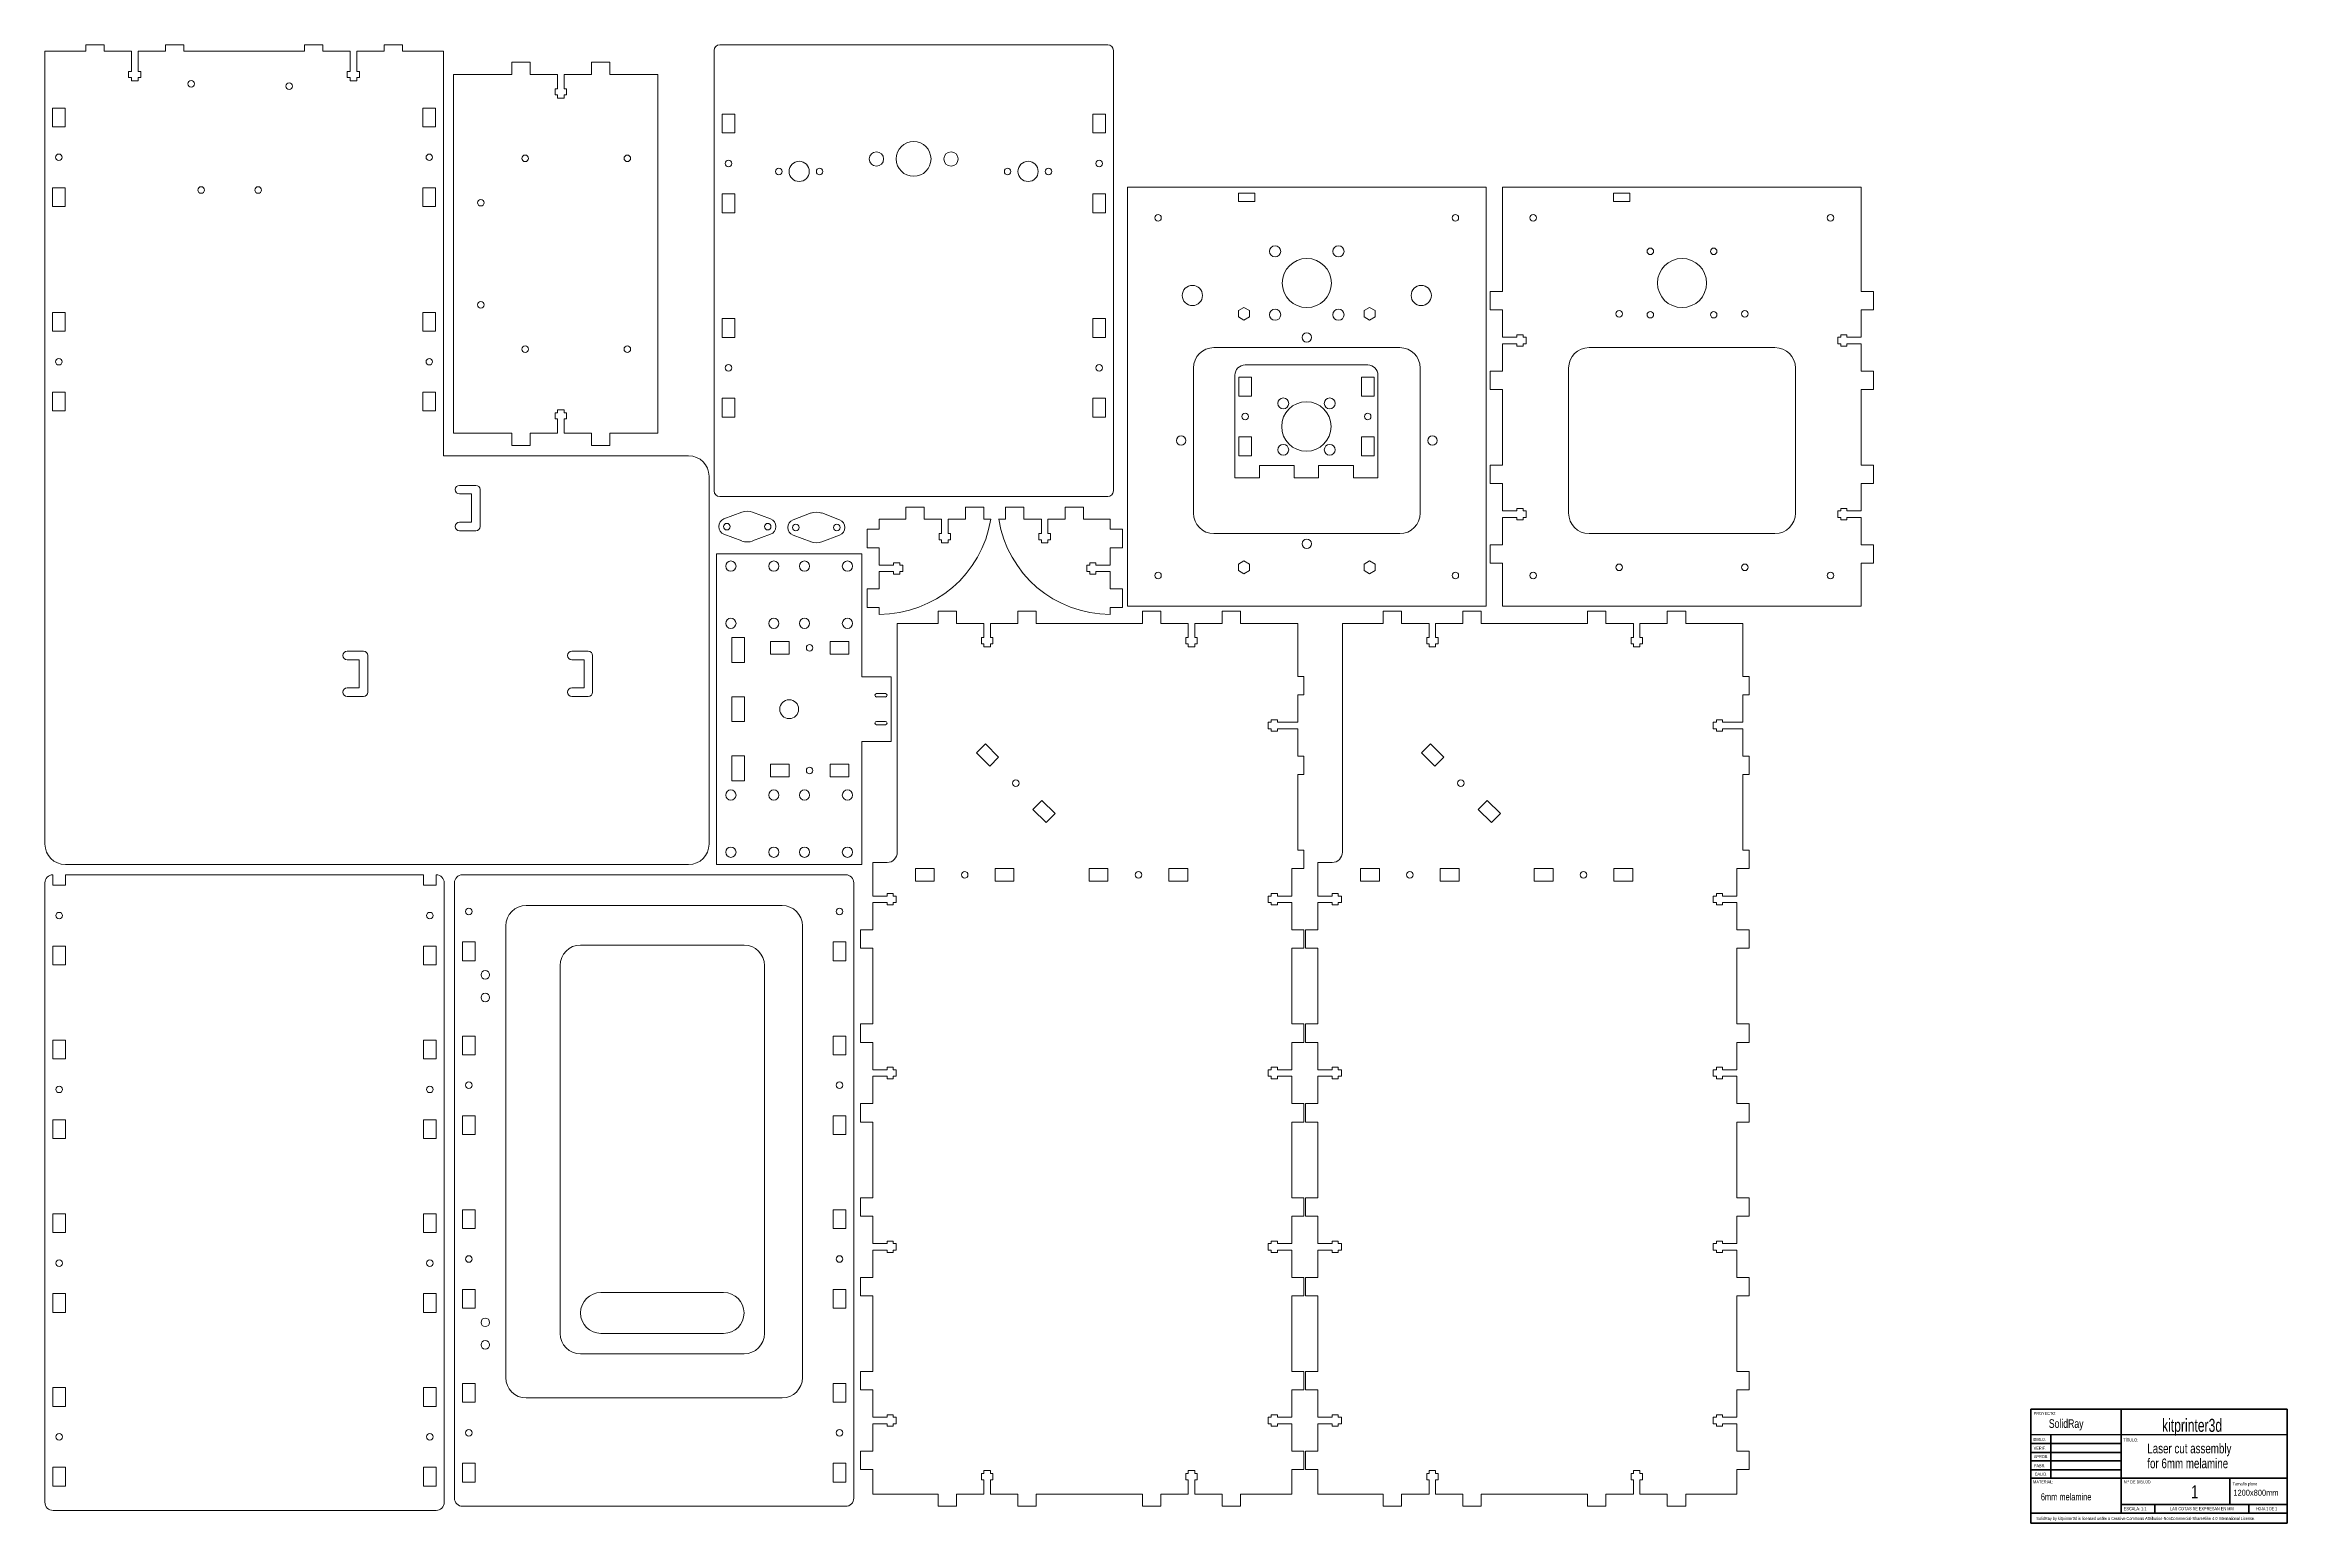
# Model space of a CAD drawing. Header units: millimetres. Extents: x 58 to 1156, y 36 to 760.
import ezdxf

# ---------------------------------------------------------------- set-up
doc = ezdxf.new("R2010")
doc.units = ezdxf.units.MM
doc.styles.add('SLDTEXTSTYLE0', font='TXT', dxfattribs={"width": 0.75})
doc.styles.add('SLDTEXTSTYLE1', font='TXT', dxfattribs={"width": 0.681818})
doc.styles.add('SLDTEXTSTYLE2', font='TXT', dxfattribs={"width": 0.7})

# ---------------------------------------------------------------- blocks, each defined once
blk = doc.blocks.new('SW_NOTE_0')
at = {"color": 0, "linetype": 'Continuous', "lineweight": 0, "char_height": 4.763, "attachment_point": 1, "style": 'SLDTEXTSTYLE0'}
for s, insert in [('Laser cut assembly', (0, 6.1)), ('for 6mm melamine', (0, -1.2))]:
    blk.add_mtext(s, dxfattribs=dict(at, insert=insert))

msp = doc.modelspace()

# ---------------------------------------------------------------- linework, layer by layer
at = {"color": 7, "linetype": 'Continuous', "lineweight": 15}
for p, q in [((78.4, 759.7), (78.4, 756.7)), ((87.4, 759.7), (78.4, 759.7)), ((87.4, 759.7), (87.4, 756.7)), ((117.4, 759.7), (117.4, 756.7)), ((126.4, 759.7), (117.4, 759.7)), ((126.4, 759.7), (126.4, 756.7)), ((185.4, 759.7), (185.4, 756.7)), ((194.4, 759.7), (185.4, 759.7)), ((194.4, 759.7), (194.4, 756.7)), ((224.4, 759.7), (224.4, 756.7)), ((233.4, 759.7), (224.4, 759.7)), ((233.4, 759.7), (233.4, 756.7)), ((578.5, 759.7), (388.6, 759.7)), ((58.4, 756.7), (58.4, 368.7)), ((58.4, 756.7), (78.4, 756.7)), ((87.4, 756.7), (100.8, 756.7)), ((100.8, 746.7), (99.3, 746.7)), ((99.3, 746.7), (99.3, 743.7)), ((100.8, 756.7), (100.8, 746.7)), ((104, 756.7), (117.4, 756.7)), ((104, 756.7), (104, 746.7)), ((104, 746.7), (105.4, 746.7)), ((105.4, 746.7), (105.4, 743.7)), ((126.4, 756.7), (185.4, 756.7)), ((194.4, 756.7), (207.8, 756.7)), ((207.8, 746.7), (206.3, 746.7)), ((206.3, 746.7), (206.3, 743.7)), ((207.8, 756.7), (207.8, 746.7)), ((211, 756.7), (211, 746.7)), ((211, 756.7), (224.4, 756.7)), ((211, 746.7), (212.4, 746.7)), ((212.4, 746.7), (212.4, 743.7)), ((233.4, 756.7), (253.4, 756.7)), ((253.4, 558.7), (253.4, 756.7)), ((286.9, 751.2), (286.9, 745.2)), ((295.9, 751.2), (286.9, 751.2)), ((295.9, 751.2), (295.9, 745.2)), ((325.9, 751.2), (325.9, 745.2)), ((334.9, 751.2), (325.9, 751.2)), ((334.9, 751.2), (334.9, 745.2)), ((385.9, 757), (385.9, 541.5)), ((581.3, 541.5), (581.3, 757)), ((99.3, 743.7), (100.8, 743.7)), ((100.8, 743.7), (100.8, 742.2)), ((100.8, 742.2), (104, 742.2)), ((104, 743.7), (104, 742.2)), ((105.4, 743.7), (104, 743.7)), ((206.3, 743.7), (207.8, 743.7)), ((207.8, 743.7), (207.8, 742.2)), ((207.8, 742.2), (211, 742.2)), ((211, 743.7), (211, 742.2)), ((212.4, 743.7), (211, 743.7)), ((258.4, 569.7), (258.4, 745.2)), ((286.9, 745.2), (258.4, 745.2)), ((309.3, 745.2), (295.9, 745.2)), ((309.3, 738.2), (308.1, 738.2)), ((308.1, 738.2), (308.1, 735.2)), ((308.1, 735.2), (309.3, 735.2)), ((309.3, 745.2), (309.3, 738.2)), ((309.3, 735.2), (309.3, 733.7)), ((312.5, 745.2), (312.5, 738.2)), ((325.9, 745.2), (312.5, 745.2)), ((312.5, 738.2), (313.6, 738.2)), ((312.5, 735.2), (312.5, 733.7)), ((313.6, 735.2), (312.5, 735.2)), ((313.6, 738.2), (313.6, 735.2)), ((358.4, 745.2), (334.9, 745.2)), ((358.4, 745.2), (358.4, 569.7)), ((68.3, 728.8), (62.1, 728.8)), ((62.1, 728.8), (62.1, 719.6)), ((68.3, 719.6), (68.3, 728.8)), ((243.4, 728.8), (249.6, 728.8)), ((243.4, 719.6), (243.4, 728.8)), ((249.6, 728.8), (249.6, 719.6)), ((309.3, 733.7), (312.5, 733.7)), ((396, 725.8), (389.8, 725.8)), ((389.8, 725.8), (389.8, 716.6)), ((396, 716.6), (396, 725.8)), ((571.2, 725.8), (571.2, 716.6)), ((577.4, 725.8), (571.2, 725.8)), ((577.4, 716.6), (577.4, 725.8)), ((62.1, 719.6), (68.3, 719.6)), ((249.6, 719.6), (243.4, 719.6)), ((389.8, 716.6), (396, 716.6)), ((571.2, 716.6), (577.4, 716.6)), ((68.3, 689.8), (62.1, 689.8)), ((62.1, 689.8), (62.1, 680.6)), ((62.1, 680.6), (68.3, 680.6)), ((68.3, 680.6), (68.3, 689.8)), ((243.4, 689.8), (249.6, 689.8)), ((243.4, 680.6), (243.4, 689.8)), ((249.6, 680.6), (243.4, 680.6)), ((249.6, 689.8), (249.6, 680.6)), ((396, 686.8), (389.8, 686.8)), ((389.8, 686.8), (389.8, 677.6)), ((396, 677.6), (396, 686.8)), ((577.4, 686.8), (571.2, 686.8)), ((571.2, 686.8), (571.2, 677.6)), ((577.4, 677.6), (577.4, 686.8)), ((588.1, 690.1), (588.1, 485.1)), ((763.6, 690.1), (588.1, 690.1)), ((642.4, 687.1), (642.4, 683.1)), ((650.4, 687.1), (642.4, 687.1)), ((642.4, 683.1), (650.4, 683.1)), ((650.4, 683.1), (650.4, 687.1)), ((763.6, 485.1), (763.6, 690.1)), ((771.7, 690.1), (771.7, 639.1)), ((947.2, 690.1), (771.7, 690.1)), ((826, 687.1), (826, 683.1)), ((834, 687.1), (826, 687.1)), ((826, 683.1), (834, 683.1)), ((834, 683.1), (834, 687.1)), ((947.2, 639.1), (947.2, 690.1)), ((389.8, 677.6), (396, 677.6)), ((571.2, 677.6), (577.4, 677.6)), ((765.7, 639.1), (765.7, 630.1)), ((765.7, 639.1), (771.7, 639.1)), ((953.2, 639.1), (947.2, 639.1)), ((953.2, 639.1), (953.2, 630.1)), ((68.3, 628.8), (62.1, 628.8)), ((62.1, 628.8), (62.1, 619.6)), ((68.3, 619.6), (68.3, 628.8)), ((243.4, 619.6), (243.4, 628.8)), ((243.4, 628.8), (249.6, 628.8)), ((249.6, 628.8), (249.6, 619.6)), ((396, 625.8), (389.8, 625.8)), ((389.8, 625.8), (389.8, 616.6)), ((396, 616.6), (396, 625.8)), ((571.2, 625.8), (571.2, 616.6)), ((577.4, 625.8), (571.2, 625.8)), ((577.4, 616.6), (577.4, 625.8)), ((645.1, 631.3), (642.4, 629.7)), ((642.4, 629.7), (642.4, 626.6)), ((642.4, 626.6), (645.1, 625)), ((647.9, 629.7), (645.1, 631.3)), ((645.1, 625), (647.9, 626.6)), ((647.9, 626.6), (647.9, 629.7)), ((706.6, 631.3), (703.9, 629.7)), ((703.9, 629.7), (703.9, 626.6)), ((703.9, 626.6), (706.6, 625)), ((709.4, 629.7), (706.6, 631.3)), ((706.6, 625), (709.4, 626.6)), ((709.4, 626.6), (709.4, 629.7)), ((765.7, 630.1), (771.7, 630.1)), ((771.7, 630.1), (771.7, 616.7)), ((953.2, 630.1), (947.2, 630.1)), ((947.2, 616.7), (947.2, 630.1)), ((62.1, 619.6), (68.3, 619.6)), ((249.6, 619.6), (243.4, 619.6)), ((389.8, 616.6), (396, 616.6)), ((571.2, 616.6), (577.4, 616.6)), ((771.7, 616.7), (778.7, 616.7)), ((778.7, 617.9), (781.7, 617.9)), ((778.7, 616.7), (778.7, 617.9)), ((781.7, 617.9), (781.7, 616.7)), ((781.7, 616.7), (783.2, 616.7)), ((783.2, 613.5), (783.2, 616.7)), ((937.2, 616.7), (935.7, 616.7)), ((935.7, 613.5), (935.7, 616.7)), ((940.2, 617.9), (937.2, 617.9)), ((937.2, 617.9), (937.2, 616.7)), ((940.2, 616.7), (940.2, 617.9)), ((947.2, 616.7), (940.2, 616.7)), ((721.4, 611.6), (630.4, 611.6)), ((771.7, 613.5), (771.7, 600.1)), ((771.7, 613.5), (778.7, 613.5)), ((778.7, 613.5), (778.7, 612.3)), ((778.7, 612.3), (781.7, 612.3)), ((781.7, 612.3), (781.7, 613.5)), ((781.7, 613.5), (783.2, 613.5)), ((905, 611.6), (814, 611.6)), ((937.2, 613.5), (935.7, 613.5)), ((937.2, 612.3), (937.2, 613.5)), ((940.2, 612.3), (937.2, 612.3)), ((940.2, 613.5), (940.2, 612.3)), ((947.2, 613.5), (940.2, 613.5)), ((947.2, 600.1), (947.2, 613.5)), ((620.4, 601.6), (620.4, 530.6)), ((640.7, 598.1), (640.7, 547.9)), ((642.6, 597.1), (642.6, 587.9)), ((648.8, 597.1), (642.6, 597.1)), ((705.7, 603.1), (645.7, 603.1)), ((648.8, 587.9), (648.8, 597.1)), ((708.8, 597.1), (702.6, 597.1)), ((702.6, 597.1), (702.6, 587.9)), ((708.8, 587.9), (708.8, 597.1)), ((710.7, 598.1), (710.7, 547.9)), ((731.4, 530.6), (731.4, 601.6)), ((765.7, 600.1), (765.7, 591.1)), ((765.7, 600.1), (771.7, 600.1)), ((804, 601.6), (804, 530.6)), ((915, 530.6), (915, 601.6)), ((953.2, 600.1), (947.2, 600.1)), ((953.2, 600.1), (953.2, 591.1)), ((68.3, 589.8), (62.1, 589.8)), ((62.1, 589.8), (62.1, 580.6)), ((68.3, 580.6), (68.3, 589.8)), ((243.4, 589.8), (249.6, 589.8)), ((243.4, 580.6), (243.4, 589.8)), ((249.6, 589.8), (249.6, 580.6)), ((396, 586.8), (389.8, 586.8)), ((389.8, 586.8), (389.8, 577.6)), ((396, 577.6), (396, 586.8)), ((577.4, 586.8), (571.2, 586.8)), ((571.2, 586.8), (571.2, 577.6)), ((577.4, 577.6), (577.4, 586.8)), ((642.6, 587.9), (648.8, 587.9)), ((702.6, 587.9), (708.8, 587.9)), ((765.7, 591.1), (771.7, 591.1)), ((771.7, 591.1), (771.7, 554.1)), ((953.2, 591.1), (947.2, 591.1)), ((947.2, 554.1), (947.2, 591.1)), ((62.1, 580.6), (68.3, 580.6)), ((249.6, 580.6), (243.4, 580.6)), ((308.1, 579.7), (309.3, 579.7)), ((308.1, 576.7), (308.1, 579.7)), ((309.3, 576.7), (308.1, 576.7)), ((309.3, 581.2), (312.5, 581.2)), ((309.3, 579.7), (309.3, 581.2)), ((309.3, 569.7), (309.3, 576.7)), ((312.5, 579.7), (312.5, 581.2)), ((313.6, 579.7), (312.5, 579.7)), ((312.5, 569.7), (312.5, 576.7)), ((312.5, 576.7), (313.6, 576.7)), ((313.6, 576.7), (313.6, 579.7)), ((389.8, 577.6), (396, 577.6)), ((571.2, 577.6), (577.4, 577.6)), ((258.4, 569.7), (286.9, 569.7)), ((286.9, 563.7), (286.9, 569.7)), ((295.9, 563.7), (286.9, 563.7)), ((295.9, 569.7), (309.3, 569.7)), ((295.9, 563.7), (295.9, 569.7)), ((312.5, 569.7), (325.9, 569.7)), ((325.9, 563.7), (325.9, 569.7)), ((334.9, 563.7), (325.9, 563.7)), ((334.9, 563.7), (334.9, 569.7)), ((334.9, 569.7), (358.4, 569.7)), ((642.6, 567.9), (642.6, 558.7)), ((648.8, 567.9), (642.6, 567.9)), ((648.8, 558.7), (648.8, 567.9)), ((708.8, 567.9), (702.6, 567.9)), ((702.6, 567.9), (702.6, 558.7)), ((708.8, 558.7), (708.8, 567.9)), ((373.4, 558.7), (253.4, 558.7)), ((383.4, 368.7), (383.4, 548.7)), ((642.6, 558.7), (648.8, 558.7)), ((652.7, 547.9), (652.7, 553.9)), ((669.7, 553.9), (652.7, 553.9)), ((669.7, 547.9), (669.7, 553.9)), ((698.7, 553.9), (681.7, 553.9)), ((681.7, 547.9), (681.7, 553.9)), ((698.7, 547.9), (698.7, 553.9)), ((702.6, 558.7), (708.8, 558.7)), ((765.7, 554.1), (765.7, 545.1)), ((765.7, 554.1), (771.7, 554.1)), ((953.2, 554.1), (947.2, 554.1)), ((953.2, 554.1), (953.2, 545.1)), ((269.3, 544.2), (261.3, 544.2)), ((267.2, 540), (261.3, 540)), ((267.2, 540), (267.2, 526.2)), ((271.4, 524.1), (271.4, 542.1)), ((388.6, 538.7), (578.5, 538.7)), ((652.7, 547.9), (640.7, 547.9)), ((681.7, 547.9), (669.7, 547.9)), ((710.7, 547.9), (698.7, 547.9)), ((765.7, 545.1), (771.7, 545.1)), ((771.7, 545.1), (771.7, 531.7)), ((947.2, 531.7), (947.2, 545.1)), ((953.2, 545.1), (947.2, 545.1)), ((399.5, 531.1), (390.7, 527.8)), ((413.5, 527.8), (404.7, 531.1)), ((433.3, 530.7), (424.5, 527.4)), ((447.3, 527.4), (438.6, 530.7)), ((466.7, 527.6), (479.7, 527.6)), ((466.7, 522.7), (466.7, 527.6)), ((479.7, 527.6), (479.7, 533.6)), ((479.7, 533.6), (488.7, 533.6)), ((488.7, 533.6), (488.7, 527.6)), ((488.7, 527.6), (497.2, 527.6)), ((497.2, 527.6), (497.2, 520.6)), ((500.4, 520.6), (500.4, 527.6)), ((500.4, 527.6), (508.9, 527.6)), ((508.9, 527.6), (508.9, 533.6)), ((508.9, 533.6), (517.9, 533.6)), ((517.9, 533.6), (517.9, 527.6)), ((517.9, 527.6), (521.3, 527.6)), ((528.5, 527.6), (525.1, 527.6)), ((528.5, 533.6), (528.5, 527.6)), ((537.5, 533.6), (528.5, 533.6)), ((537.5, 527.6), (537.5, 533.6)), ((546, 527.6), (537.5, 527.6)), ((546, 520.6), (546, 527.6)), ((549.2, 527.6), (549.2, 520.6)), ((557.7, 527.6), (549.2, 527.6)), ((557.7, 533.6), (557.7, 527.6)), ((566.7, 533.6), (557.7, 533.6)), ((566.7, 527.6), (566.7, 533.6)), ((579.7, 527.6), (566.7, 527.6)), ((579.7, 522.7), (579.7, 527.6)), ((771.7, 531.7), (778.7, 531.7)), ((771.7, 528.5), (771.7, 515.1)), ((771.7, 528.5), (778.7, 528.5)), ((778.7, 532.9), (781.7, 532.9)), ((778.7, 531.7), (778.7, 532.9)), ((778.7, 528.5), (778.7, 527.3)), ((778.7, 527.3), (781.7, 527.3)), ((781.7, 532.9), (781.7, 531.7)), ((781.7, 531.7), (783.2, 531.7)), ((781.7, 527.3), (781.7, 528.5)), ((781.7, 528.5), (783.2, 528.5)), ((783.2, 528.5), (783.2, 531.7)), ((937.2, 531.7), (935.7, 531.7)), ((935.7, 528.5), (935.7, 531.7)), ((937.2, 528.5), (935.7, 528.5)), ((940.2, 532.9), (937.2, 532.9)), ((937.2, 532.9), (937.2, 531.7)), ((937.2, 527.3), (937.2, 528.5)), ((940.2, 527.3), (937.2, 527.3)), ((940.2, 531.7), (940.2, 532.9)), ((947.2, 531.7), (940.2, 531.7)), ((940.2, 528.5), (940.2, 527.3)), ((947.2, 528.5), (940.2, 528.5)), ((947.2, 515.1), (947.2, 528.5)), ((267.2, 526.2), (261.3, 526.2)), ((269.3, 522), (261.3, 522)), ((390.7, 520.3), (399.5, 517)), ((404.7, 517), (413.5, 520.3)), ((424.5, 519.9), (433.3, 516.6)), ((438.6, 516.6), (447.3, 519.9)), ((460.7, 513.7), (460.7, 522.7)), ((460.7, 522.7), (466.7, 522.7)), ((497.2, 520.6), (496, 520.6)), ((496, 520.6), (496, 517.6)), ((496, 517.6), (497.2, 517.6)), ((497.2, 517.6), (497.2, 516.1)), ((497.2, 516.1), (500.4, 516.1)), ((501.6, 520.6), (500.4, 520.6)), ((500.4, 516.1), (500.4, 517.6)), ((500.4, 517.6), (501.6, 517.6)), ((501.6, 517.6), (501.6, 520.6)), ((544.8, 520.6), (546, 520.6)), ((544.8, 517.6), (544.8, 520.6)), ((546, 517.6), (544.8, 517.6)), ((546, 516.1), (546, 517.6)), ((549.2, 516.1), (546, 516.1)), ((549.2, 520.6), (550.4, 520.6)), ((549.2, 517.6), (549.2, 516.1)), ((550.4, 517.6), (549.2, 517.6)), ((550.4, 520.6), (550.4, 517.6)), ((585.7, 522.7), (579.7, 522.7)), ((585.7, 513.7), (585.7, 522.7)), ((630.4, 520.6), (721.4, 520.6)), ((814, 520.6), (905, 520.6)), ((458.1, 510.7), (387.1, 510.7)), ((387.1, 510.7), (387.1, 358.7)), ((458.1, 450.5), (458.1, 510.7)), ((466.7, 513.7), (460.7, 513.7)), ((466.7, 505.2), (466.7, 513.7)), ((473.7, 505.2), (466.7, 505.2)), ((476.7, 506.3), (473.7, 506.3)), ((473.7, 506.3), (473.7, 505.2)), ((476.7, 505.2), (476.7, 506.3)), ((478.2, 505.2), (476.7, 505.2)), ((478.2, 502), (478.2, 505.2)), ((568.2, 505.2), (569.7, 505.2)), ((568.2, 502), (568.2, 505.2)), ((569.7, 506.3), (572.7, 506.3)), ((569.7, 505.2), (569.7, 506.3)), ((572.7, 506.3), (572.7, 505.2)), ((572.7, 505.2), (579.7, 505.2)), ((579.7, 505.2), (579.7, 513.7)), ((579.7, 513.7), (585.7, 513.7)), ((645.1, 507.3), (642.4, 505.7)), ((642.4, 505.7), (642.4, 502.6)), ((647.9, 505.7), (645.1, 507.3)), ((647.9, 502.6), (647.9, 505.7)), ((706.6, 507.3), (703.9, 505.7)), ((703.9, 505.7), (703.9, 502.6)), ((709.4, 505.7), (706.6, 507.3)), ((709.4, 502.6), (709.4, 505.7)), ((765.7, 515.1), (765.7, 506.1)), ((765.7, 515.1), (771.7, 515.1)), ((765.7, 506.1), (771.7, 506.1)), ((771.7, 506.1), (771.7, 485.1)), ((953.2, 515.1), (947.2, 515.1)), ((953.2, 506.1), (947.2, 506.1)), ((947.2, 485.1), (947.2, 506.1)), ((953.2, 515.1), (953.2, 506.1)), ((466.7, 493.5), (466.7, 502)), ((466.7, 502), (473.7, 502)), ((473.7, 502), (473.7, 500.8)), ((473.7, 500.8), (476.7, 500.8)), ((476.7, 500.8), (476.7, 502)), ((476.7, 502), (478.2, 502)), ((569.7, 502), (568.2, 502)), ((569.7, 500.8), (569.7, 502)), ((572.7, 500.8), (569.7, 500.8)), ((572.7, 502), (572.7, 500.8)), ((579.7, 502), (572.7, 502)), ((579.7, 493.5), (579.7, 502)), ((642.4, 502.6), (645.1, 501)), ((645.1, 501), (647.9, 502.6)), ((703.9, 502.6), (706.6, 501)), ((706.6, 501), (709.4, 502.6)), ((460.7, 484.5), (460.7, 493.5)), ((460.7, 493.5), (466.7, 493.5)), ((466.7, 484.5), (460.7, 484.5)), ((466.7, 481.1), (466.7, 484.5)), ((585.7, 493.5), (579.7, 493.5)), ((579.7, 481.1), (579.7, 484.5)), ((579.7, 484.5), (585.7, 484.5)), ((585.7, 484.5), (585.7, 493.5)), ((588.1, 485.1), (763.6, 485.1)), ((771.7, 485.1), (947.2, 485.1)), ((475.5, 364.7), (475.5, 476.7)), ((495.5, 476.7), (475.5, 476.7)), ((495.5, 482.7), (495.5, 476.7)), ((504.5, 482.7), (495.5, 482.7)), ((504.5, 482.7), (504.5, 476.7)), ((517.9, 476.7), (504.5, 476.7)), ((517.9, 476.7), (517.9, 469.7)), ((521.1, 476.7), (521.1, 469.7)), ((534.5, 476.7), (521.1, 476.7)), ((534.5, 482.7), (534.5, 476.7)), ((543.5, 482.7), (534.5, 482.7)), ((543.5, 482.7), (543.5, 476.7)), ((595.5, 476.7), (543.5, 476.7)), ((595.5, 482.7), (595.5, 476.7)), ((604.5, 482.7), (595.5, 482.7)), ((604.5, 482.7), (604.5, 476.7)), ((617.9, 476.7), (604.5, 476.7)), ((617.9, 476.7), (617.9, 469.7)), ((621.1, 476.7), (621.1, 469.7)), ((634.5, 476.7), (621.1, 476.7)), ((634.5, 482.7), (634.5, 476.7)), ((643.5, 482.7), (634.5, 482.7)), ((643.5, 482.7), (643.5, 476.7)), ((671.5, 476.7), (643.5, 476.7)), ((671.5, 476.7), (671.5, 450.7)), ((693.3, 364.7), (693.3, 476.7)), ((713.3, 476.7), (693.3, 476.7)), ((713.3, 482.7), (713.3, 476.7)), ((722.3, 482.7), (713.3, 482.7)), ((722.3, 482.7), (722.3, 476.7)), ((735.7, 476.7), (722.3, 476.7)), ((735.7, 476.7), (735.7, 469.7)), ((738.9, 476.7), (738.9, 469.7)), ((752.3, 476.7), (738.9, 476.7)), ((752.3, 482.7), (752.3, 476.7)), ((761.3, 482.7), (752.3, 482.7)), ((761.3, 482.7), (761.3, 476.7)), ((813.3, 476.7), (761.3, 476.7)), ((813.3, 482.7), (813.3, 476.7)), ((822.3, 482.7), (813.3, 482.7)), ((822.3, 482.7), (822.3, 476.7)), ((835.7, 476.7), (822.3, 476.7)), ((835.7, 476.7), (835.7, 469.7)), ((838.9, 476.7), (838.9, 469.7)), ((852.3, 476.7), (838.9, 476.7)), ((852.3, 482.7), (852.3, 476.7)), ((861.3, 482.7), (852.3, 482.7)), ((861.3, 482.7), (861.3, 476.7)), ((889.3, 476.7), (861.3, 476.7)), ((889.3, 476.7), (889.3, 450.7)), ((214.3, 463.1), (206.3, 463.1)), ((216.4, 443), (216.4, 461)), ((324.3, 463.1), (316.3, 463.1)), ((326.4, 443), (326.4, 461)), ((400.7, 469.8), (394.5, 469.8)), ((394.5, 469.8), (394.5, 457.6)), ((400.7, 457.6), (400.7, 469.8)), ((413.4, 467.8), (413.4, 461.6)), ((422.6, 467.8), (413.4, 467.8)), ((413.4, 461.6), (422.6, 461.6)), ((422.6, 461.6), (422.6, 467.8)), ((442.6, 467.8), (442.6, 461.6)), ((451.8, 467.8), (442.6, 467.8)), ((442.6, 461.6), (451.8, 461.6)), ((451.8, 461.6), (451.8, 467.8)), ((517.9, 469.7), (516.7, 469.7)), ((516.7, 469.7), (516.7, 466.7)), ((516.7, 466.7), (517.9, 466.7)), ((517.9, 466.7), (517.9, 465.2)), ((517.9, 465.2), (521.1, 465.2)), ((521.1, 469.7), (522.3, 469.7)), ((521.1, 466.7), (521.1, 465.2)), ((522.3, 466.7), (521.1, 466.7)), ((522.3, 469.7), (522.3, 466.7)), ((617.9, 469.7), (616.7, 469.7)), ((616.7, 469.7), (616.7, 466.7)), ((616.7, 466.7), (617.9, 466.7)), ((617.9, 466.7), (617.9, 465.2)), ((617.9, 465.2), (621.1, 465.2)), ((621.1, 469.7), (622.3, 469.7)), ((621.1, 466.7), (621.1, 465.2)), ((622.3, 466.7), (621.1, 466.7)), ((622.3, 469.7), (622.3, 466.7)), ((735.7, 469.7), (734.6, 469.7)), ((734.6, 469.7), (734.6, 466.7)), ((734.6, 466.7), (735.7, 466.7)), ((735.7, 466.7), (735.7, 465.2)), ((735.7, 465.2), (738.9, 465.2)), ((738.9, 469.7), (740.1, 469.7)), ((738.9, 466.7), (738.9, 465.2)), ((740.1, 466.7), (738.9, 466.7)), ((740.1, 469.7), (740.1, 466.7)), ((835.7, 469.7), (834.6, 469.7)), ((834.6, 469.7), (834.6, 466.7)), ((834.6, 466.7), (835.7, 466.7)), ((835.7, 466.7), (835.7, 465.2)), ((835.7, 465.2), (838.9, 465.2)), ((838.9, 469.7), (840.1, 469.7)), ((838.9, 466.7), (838.9, 465.2)), ((840.1, 466.7), (838.9, 466.7)), ((840.1, 469.7), (840.1, 466.7)), ((212.2, 458.9), (206.3, 458.9)), ((212.2, 458.9), (212.2, 445.1)), ((322.2, 458.9), (316.3, 458.9)), ((322.2, 458.9), (322.2, 445.1)), ((400.7, 457.6), (394.5, 457.6)), ((458.1, 450.5), (472.5, 450.5)), ((472.5, 450.5), (472.5, 418.9)), ((674.5, 450.7), (671.5, 450.7)), ((674.5, 441.7), (674.5, 450.7)), ((892.3, 450.7), (889.3, 450.7)), ((892.3, 441.7), (892.3, 450.7)), ((212.2, 445.1), (206.3, 445.1)), ((214.3, 440.9), (206.3, 440.9)), ((322.2, 445.1), (316.3, 445.1)), ((324.3, 440.9), (316.3, 440.9)), ((394.5, 440.8), (400.7, 440.8)), ((394.5, 440.8), (394.5, 428.6)), ((400.7, 428.6), (400.7, 440.8)), ((465.4, 442.4), (469.7, 442.4)), ((469.7, 440.7), (465.4, 440.7)), ((674.5, 441.7), (671.5, 441.7)), ((671.5, 441.7), (671.5, 428.3)), ((892.3, 441.7), (889.3, 441.7)), ((889.3, 441.7), (889.3, 428.3)), ((400.7, 428.6), (394.5, 428.6)), ((465.4, 428.7), (469.7, 428.7)), ((658.5, 428.3), (657, 428.3)), ((657, 428.3), (657, 425.1)), ((661.5, 429.5), (658.5, 429.5)), ((658.5, 429.5), (658.5, 428.3)), ((661.5, 428.3), (661.5, 429.5)), ((671.5, 428.3), (661.5, 428.3)), ((876.3, 428.3), (874.8, 428.3)), ((874.8, 428.3), (874.8, 425.1)), ((879.3, 429.5), (876.3, 429.5)), ((876.3, 429.5), (876.3, 428.3)), ((879.3, 428.3), (879.3, 429.5)), ((889.3, 428.3), (879.3, 428.3)), ((458.1, 358.7), (458.1, 418.9)), ((472.5, 418.9), (458.1, 418.9)), ((469.7, 427), (465.4, 427)), ((518.6, 417.7), (514.2, 413.3)), ((525.1, 411.2), (518.6, 417.7)), ((658.5, 425.1), (657, 425.1)), ((658.5, 423.9), (658.5, 425.1)), ((661.5, 423.9), (658.5, 423.9)), ((661.5, 425.1), (661.5, 423.9)), ((671.5, 425.1), (661.5, 425.1)), ((671.5, 425.1), (671.5, 411.7)), ((736.5, 417.7), (732.1, 413.3)), ((743, 411.2), (736.5, 417.7)), ((876.3, 425.1), (874.8, 425.1)), ((876.3, 423.9), (876.3, 425.1)), ((879.3, 423.9), (876.3, 423.9)), ((879.3, 425.1), (879.3, 423.9)), ((889.3, 425.1), (879.3, 425.1)), ((889.3, 425.1), (889.3, 411.7)), ((394.5, 411.8), (394.5, 399.6)), ((394.5, 411.8), (400.7, 411.8)), ((400.7, 399.6), (400.7, 411.8)), ((413.4, 407.8), (413.4, 401.6)), ((422.6, 407.8), (413.4, 407.8)), ((422.6, 401.6), (422.6, 407.8)), ((442.6, 407.8), (442.6, 401.6)), ((451.8, 407.8), (442.6, 407.8)), ((451.8, 401.6), (451.8, 407.8)), ((514.2, 413.3), (520.8, 406.8)), ((520.8, 406.8), (525.1, 411.2)), ((674.5, 411.7), (671.5, 411.7)), ((674.5, 402.7), (674.5, 411.7)), ((732.1, 413.3), (738.6, 406.8)), ((738.6, 406.8), (743, 411.2)), ((892.3, 411.7), (889.3, 411.7)), ((892.3, 402.7), (892.3, 411.7)), ((394.5, 399.6), (400.7, 399.6)), ((413.4, 401.6), (422.6, 401.6)), ((442.6, 401.6), (451.8, 401.6)), ((674.5, 402.7), (671.5, 402.7)), ((671.5, 402.7), (671.5, 365.7)), ((892.3, 402.7), (889.3, 402.7)), ((889.3, 402.7), (889.3, 365.7)), ((546.2, 390.1), (541.8, 385.7)), ((541.8, 385.7), (548.3, 379.2)), ((552.7, 383.6), (546.2, 390.1)), ((764.1, 390.1), (759.7, 385.7)), ((759.7, 385.7), (766.2, 379.2)), ((770.6, 383.6), (764.1, 390.1)), ((548.3, 379.2), (552.7, 383.6)), ((766.2, 379.2), (770.6, 383.6)), ((674.5, 365.7), (671.5, 365.7)), ((674.5, 356.7), (674.5, 365.7)), ((892.3, 365.7), (889.3, 365.7)), ((892.3, 356.7), (892.3, 365.7)), ((62.3, 353.7), (62.3, 348.6)), ((68.4, 358.7), (373.4, 358.7)), ((68.5, 348.6), (68.5, 353.7)), ((243.7, 353.7), (68.5, 353.7)), ((243.7, 348.6), (243.7, 353.7)), ((249.9, 353.7), (249.9, 348.6)), ((262.7, 353.7), (450.3, 353.7)), ((387.1, 358.7), (458.1, 358.7)), ((463.5, 359.7), (463.5, 343.3)), ((463.5, 359.7), (470.5, 359.7)), ((493.6, 356.8), (484.4, 356.8)), ((484.4, 356.8), (484.4, 350.6)), ((493.6, 350.6), (493.6, 356.8)), ((532.6, 356.8), (523.4, 356.8)), ((523.4, 356.8), (523.4, 350.6)), ((532.6, 350.6), (532.6, 356.8)), ((578.6, 356.8), (569.4, 356.8)), ((569.4, 356.8), (569.4, 350.6)), ((578.6, 350.6), (578.6, 356.8)), ((617.6, 356.8), (608.4, 356.8)), ((608.4, 356.8), (608.4, 350.6)), ((617.6, 350.6), (617.6, 356.8)), ((674.5, 356.7), (668.5, 356.7)), ((668.5, 343.3), (668.5, 356.7)), ((681.3, 359.7), (681.3, 343.3)), ((681.3, 359.7), (688.3, 359.7)), ((711.4, 356.8), (702.2, 356.8)), ((702.2, 356.8), (702.2, 350.6)), ((711.4, 350.6), (711.4, 356.8)), ((750.4, 356.8), (741.2, 356.8)), ((741.2, 356.8), (741.2, 350.6)), ((750.4, 350.6), (750.4, 356.8)), ((796.4, 356.8), (787.2, 356.8)), ((787.2, 356.8), (787.2, 350.6)), ((796.4, 350.6), (796.4, 356.8)), ((835.4, 356.8), (826.2, 356.8)), ((826.2, 356.8), (826.2, 350.6)), ((835.4, 350.6), (835.4, 356.8)), ((892.3, 356.7), (886.3, 356.7)), ((886.3, 343.3), (886.3, 356.7)), ((58.4, 349.7), (58.4, 46.7)), ((62.3, 348.6), (68.5, 348.6)), ((249.9, 348.6), (243.7, 348.6)), ((253.8, 46.7), (253.8, 349.7)), ((258.8, 48.7), (258.8, 349.7)), ((454.2, 349.7), (454.2, 48.7)), ((463.5, 343.3), (470.5, 343.3)), ((470.5, 344.5), (473.5, 344.5)), ((470.5, 343.3), (470.5, 344.5)), ((473.5, 344.5), (473.5, 343.3)), ((473.5, 343.3), (475, 343.3)), ((475, 343.3), (475, 340.1)), ((484.4, 350.6), (493.6, 350.6)), ((523.4, 350.6), (532.6, 350.6)), ((569.4, 350.6), (578.6, 350.6)), ((608.4, 350.6), (617.6, 350.6)), ((658.5, 343.3), (657, 343.3)), ((657, 343.3), (657, 340.1)), ((661.5, 344.5), (658.5, 344.5)), ((658.5, 344.5), (658.5, 343.3)), ((661.5, 343.3), (661.5, 344.5)), ((668.5, 343.3), (661.5, 343.3)), ((681.3, 343.3), (688.3, 343.3)), ((688.3, 344.5), (691.3, 344.5)), ((688.3, 343.3), (688.3, 344.5)), ((691.3, 344.5), (691.3, 343.3)), ((691.3, 343.3), (692.8, 343.3)), ((692.8, 343.3), (692.8, 340.1)), ((702.2, 350.6), (711.4, 350.6)), ((741.2, 350.6), (750.4, 350.6)), ((787.2, 350.6), (796.4, 350.6)), ((826.2, 350.6), (835.4, 350.6)), ((876.3, 343.3), (874.8, 343.3)), ((874.8, 343.3), (874.8, 340.1)), ((879.3, 344.5), (876.3, 344.5)), ((876.3, 344.5), (876.3, 343.3)), ((879.3, 343.3), (879.3, 344.5)), ((886.3, 343.3), (879.3, 343.3)), ((293.9, 338.7), (419.1, 338.7)), ((463.5, 340.1), (463.5, 326.7)), ((463.5, 340.1), (470.5, 340.1)), ((470.5, 340.1), (470.5, 338.9)), ((470.5, 338.9), (473.5, 338.9)), ((473.5, 338.9), (473.5, 340.1)), ((473.5, 340.1), (475, 340.1)), ((658.5, 340.1), (657, 340.1)), ((658.5, 338.9), (658.5, 340.1)), ((661.5, 338.9), (658.5, 338.9)), ((661.5, 340.1), (661.5, 338.9)), ((668.5, 340.1), (661.5, 340.1)), ((668.5, 326.7), (668.5, 340.1)), ((681.3, 340.1), (681.3, 326.7)), ((681.3, 340.1), (688.3, 340.1)), ((688.3, 340.1), (688.3, 338.9)), ((688.3, 338.9), (691.3, 338.9)), ((691.3, 338.9), (691.3, 340.1)), ((691.3, 340.1), (692.8, 340.1)), ((876.3, 340.1), (874.8, 340.1)), ((876.3, 338.9), (876.3, 340.1)), ((879.3, 338.9), (876.3, 338.9)), ((879.3, 340.1), (879.3, 338.9)), ((886.3, 340.1), (879.3, 340.1)), ((886.3, 326.7), (886.3, 340.1)), ((68.5, 318.8), (62.3, 318.8)), ((62.3, 318.8), (62.3, 309.6)), ((68.5, 309.6), (68.5, 318.8)), ((243.7, 318.8), (249.9, 318.8)), ((243.7, 309.6), (243.7, 318.8)), ((249.9, 318.8), (249.9, 309.6)), ((268.9, 320.8), (262.7, 320.8)), ((262.7, 320.8), (262.7, 311.6)), ((268.9, 311.6), (268.9, 320.8)), ((283.9, 107.7), (283.9, 328.7)), ((400.5, 319.3), (320.5, 319.3)), ((429.1, 328.7), (429.1, 107.7)), ((444.1, 320.8), (450.3, 320.8)), ((444.1, 311.6), (444.1, 320.8)), ((450.3, 320.8), (450.3, 311.6)), ((457.5, 317.7), (457.5, 326.7)), ((457.5, 326.7), (463.5, 326.7)), ((674.5, 326.7), (668.5, 326.7)), ((674.5, 317.7), (674.5, 326.7)), ((675.3, 317.7), (675.3, 326.7)), ((675.3, 326.7), (681.3, 326.7)), ((892.3, 326.7), (886.3, 326.7)), ((892.3, 317.7), (892.3, 326.7)), ((62.3, 309.6), (68.5, 309.6)), ((249.9, 309.6), (243.7, 309.6)), ((262.7, 311.6), (268.9, 311.6)), ((310.5, 309.3), (310.5, 129.3)), ((410.5, 129.3), (410.5, 309.3)), ((450.3, 311.6), (444.1, 311.6)), ((457.5, 317.7), (463.5, 317.7)), ((463.5, 317.7), (463.5, 280.7)), ((674.5, 317.7), (668.5, 317.7)), ((668.5, 280.7), (668.5, 317.7)), ((675.3, 317.7), (681.3, 317.7)), ((681.3, 317.7), (681.3, 280.7)), ((892.3, 317.7), (886.3, 317.7)), ((886.3, 280.7), (886.3, 317.7)), ((268.9, 274.8), (262.7, 274.8)), ((262.7, 274.8), (262.7, 265.6)), ((268.9, 265.6), (268.9, 274.8)), ((444.1, 265.6), (444.1, 274.8)), ((444.1, 274.8), (450.3, 274.8)), ((450.3, 274.8), (450.3, 265.6)), ((457.5, 271.7), (457.5, 280.7)), ((457.5, 280.7), (463.5, 280.7)), ((674.5, 280.7), (668.5, 280.7)), ((674.5, 271.7), (674.5, 280.7)), ((675.3, 271.7), (675.3, 280.7)), ((675.3, 280.7), (681.3, 280.7)), ((892.3, 280.7), (886.3, 280.7)), ((892.3, 271.7), (892.3, 280.7)), ((68.5, 272.8), (62.3, 272.8)), ((62.3, 272.8), (62.3, 263.6)), ((62.3, 263.6), (68.5, 263.6)), ((68.5, 263.6), (68.5, 272.8)), ((243.7, 263.6), (243.7, 272.8)), ((243.7, 272.8), (249.9, 272.8)), ((249.9, 263.6), (243.7, 263.6)), ((249.9, 272.8), (249.9, 263.6)), ((262.7, 265.6), (268.9, 265.6)), ((450.3, 265.6), (444.1, 265.6)), ((457.5, 271.7), (463.5, 271.7)), ((463.5, 271.7), (463.5, 258.3)), ((674.5, 271.7), (668.5, 271.7)), ((668.5, 258.3), (668.5, 271.7)), ((675.3, 271.7), (681.3, 271.7)), ((681.3, 271.7), (681.3, 258.3)), ((892.3, 271.7), (886.3, 271.7)), ((886.3, 258.3), (886.3, 271.7)), ((463.5, 258.3), (470.5, 258.3)), ((463.5, 255.1), (463.5, 241.7)), ((463.5, 255.1), (470.5, 255.1)), ((470.5, 259.5), (473.5, 259.5)), ((470.5, 258.3), (470.5, 259.5)), ((470.5, 255.1), (470.5, 253.9)), ((470.5, 253.9), (473.5, 253.9)), ((473.5, 259.5), (473.5, 258.3)), ((473.5, 258.3), (475, 258.3)), ((473.5, 253.9), (473.5, 255.1)), ((473.5, 255.1), (475, 255.1)), ((475, 258.3), (475, 255.1)), ((658.5, 258.3), (657, 258.3)), ((657, 258.3), (657, 255.1)), ((658.5, 255.1), (657, 255.1)), ((661.5, 259.5), (658.5, 259.5)), ((658.5, 259.5), (658.5, 258.3)), ((658.5, 253.9), (658.5, 255.1)), ((661.5, 253.9), (658.5, 253.9)), ((661.5, 258.3), (661.5, 259.5)), ((668.5, 258.3), (661.5, 258.3)), ((661.5, 255.1), (661.5, 253.9)), ((668.5, 255.1), (661.5, 255.1)), ((668.5, 241.7), (668.5, 255.1)), ((681.3, 258.3), (688.3, 258.3)), ((681.3, 255.1), (681.3, 241.7)), ((681.3, 255.1), (688.3, 255.1)), ((688.3, 259.5), (691.3, 259.5)), ((688.3, 258.3), (688.3, 259.5)), ((688.3, 255.1), (688.3, 253.9)), ((688.3, 253.9), (691.3, 253.9)), ((691.3, 259.5), (691.3, 258.3)), ((691.3, 258.3), (692.8, 258.3)), ((691.3, 253.9), (691.3, 255.1)), ((691.3, 255.1), (692.8, 255.1)), ((692.8, 258.3), (692.8, 255.1)), ((876.3, 258.3), (874.8, 258.3)), ((874.8, 258.3), (874.8, 255.1)), ((876.3, 255.1), (874.8, 255.1)), ((879.3, 259.5), (876.3, 259.5)), ((876.3, 259.5), (876.3, 258.3)), ((876.3, 253.9), (876.3, 255.1)), ((879.3, 253.9), (876.3, 253.9)), ((879.3, 258.3), (879.3, 259.5)), ((886.3, 258.3), (879.3, 258.3)), ((879.3, 255.1), (879.3, 253.9)), ((886.3, 255.1), (879.3, 255.1)), ((886.3, 241.7), (886.3, 255.1)), ((457.5, 232.7), (457.5, 241.7)), ((457.5, 241.7), (463.5, 241.7)), ((674.5, 241.7), (668.5, 241.7)), ((674.5, 232.7), (674.5, 241.7)), ((675.3, 232.7), (675.3, 241.7)), ((675.3, 241.7), (681.3, 241.7)), ((892.3, 241.7), (886.3, 241.7)), ((892.3, 232.7), (892.3, 241.7)), ((68.5, 233.8), (62.3, 233.8)), ((62.3, 233.8), (62.3, 224.6)), ((68.5, 224.6), (68.5, 233.8)), ((243.7, 233.8), (249.9, 233.8)), ((243.7, 224.6), (243.7, 233.8)), ((249.9, 233.8), (249.9, 224.6)), ((268.9, 235.8), (262.7, 235.8)), ((262.7, 235.8), (262.7, 226.6)), ((268.9, 226.6), (268.9, 235.8)), ((444.1, 235.8), (450.3, 235.8)), ((444.1, 226.6), (444.1, 235.8)), ((450.3, 235.8), (450.3, 226.6)), ((457.5, 232.7), (463.5, 232.7)), ((463.5, 232.7), (463.5, 195.7)), ((674.5, 232.7), (668.5, 232.7)), ((668.5, 195.7), (668.5, 232.7)), ((675.3, 232.7), (681.3, 232.7)), ((681.3, 232.7), (681.3, 195.7)), ((892.3, 232.7), (886.3, 232.7)), ((886.3, 195.7), (886.3, 232.7)), ((62.3, 224.6), (68.5, 224.6)), ((249.9, 224.6), (243.7, 224.6)), ((262.7, 226.6), (268.9, 226.6)), ((450.3, 226.6), (444.1, 226.6)), ((68.5, 187.8), (62.3, 187.8)), ((62.3, 187.8), (62.3, 178.6)), ((68.5, 178.6), (68.5, 187.8)), ((243.7, 178.6), (243.7, 187.8)), ((243.7, 187.8), (249.9, 187.8)), ((249.9, 187.8), (249.9, 178.6)), ((268.9, 189.8), (262.7, 189.8)), ((262.7, 189.8), (262.7, 180.6)), ((268.9, 180.6), (268.9, 189.8)), ((444.1, 180.6), (444.1, 189.8)), ((444.1, 189.8), (450.3, 189.8)), ((450.3, 189.8), (450.3, 180.6)), ((457.5, 186.7), (457.5, 195.7)), ((457.5, 195.7), (463.5, 195.7)), ((457.5, 186.7), (463.5, 186.7)), ((463.5, 186.7), (463.5, 173.3)), ((674.5, 195.7), (668.5, 195.7)), ((674.5, 186.7), (668.5, 186.7)), ((668.5, 173.3), (668.5, 186.7)), ((674.5, 186.7), (674.5, 195.7)), ((675.3, 186.7), (675.3, 195.7)), ((675.3, 195.7), (681.3, 195.7)), ((675.3, 186.7), (681.3, 186.7)), ((681.3, 186.7), (681.3, 173.3)), ((892.3, 195.7), (886.3, 195.7)), ((892.3, 186.7), (886.3, 186.7)), ((886.3, 173.3), (886.3, 186.7)), ((892.3, 186.7), (892.3, 195.7)), ((62.3, 178.6), (68.5, 178.6)), ((249.9, 178.6), (243.7, 178.6)), ((262.7, 180.6), (268.9, 180.6)), ((450.3, 180.6), (444.1, 180.6)), ((463.5, 173.3), (470.5, 173.3)), ((463.5, 170.1), (463.5, 156.7)), ((463.5, 170.1), (470.5, 170.1)), ((470.5, 174.5), (473.5, 174.5)), ((470.5, 173.3), (470.5, 174.5)), ((470.5, 170.1), (470.5, 168.9)), ((470.5, 168.9), (473.5, 168.9)), ((473.5, 174.5), (473.5, 173.3)), ((473.5, 173.3), (475, 173.3)), ((473.5, 168.9), (473.5, 170.1)), ((473.5, 170.1), (475, 170.1)), ((475, 173.3), (475, 170.1)), ((658.5, 173.3), (657, 173.3)), ((657, 173.3), (657, 170.1)), ((658.5, 170.1), (657, 170.1)), ((661.5, 174.5), (658.5, 174.5)), ((658.5, 174.5), (658.5, 173.3)), ((658.5, 168.9), (658.5, 170.1)), ((661.5, 168.9), (658.5, 168.9)), ((661.5, 173.3), (661.5, 174.5)), ((668.5, 173.3), (661.5, 173.3)), ((661.5, 170.1), (661.5, 168.9)), ((668.5, 170.1), (661.5, 170.1)), ((668.5, 156.7), (668.5, 170.1)), ((681.3, 173.3), (688.3, 173.3)), ((681.3, 170.1), (681.3, 156.7)), ((681.3, 170.1), (688.3, 170.1)), ((688.3, 174.5), (691.3, 174.5)), ((688.3, 173.3), (688.3, 174.5)), ((688.3, 170.1), (688.3, 168.9)), ((688.3, 168.9), (691.3, 168.9)), ((691.3, 174.5), (691.3, 173.3)), ((691.3, 173.3), (692.8, 173.3)), ((691.3, 168.9), (691.3, 170.1)), ((691.3, 170.1), (692.8, 170.1)), ((692.8, 173.3), (692.8, 170.1)), ((876.3, 173.3), (874.8, 173.3)), ((874.8, 173.3), (874.8, 170.1)), ((876.3, 170.1), (874.8, 170.1)), ((879.3, 174.5), (876.3, 174.5)), ((876.3, 174.5), (876.3, 173.3)), ((876.3, 168.9), (876.3, 170.1)), ((879.3, 168.9), (876.3, 168.9)), ((879.3, 173.3), (879.3, 174.5)), ((886.3, 173.3), (879.3, 173.3)), ((879.3, 170.1), (879.3, 168.9)), ((886.3, 170.1), (879.3, 170.1)), ((886.3, 156.7), (886.3, 170.1)), ((457.5, 147.7), (457.5, 156.7)), ((457.5, 156.7), (463.5, 156.7)), ((674.5, 156.7), (668.5, 156.7)), ((674.5, 147.7), (674.5, 156.7)), ((675.3, 147.7), (675.3, 156.7)), ((675.3, 156.7), (681.3, 156.7)), ((892.3, 156.7), (886.3, 156.7)), ((892.3, 147.7), (892.3, 156.7)), ((68.5, 148.8), (62.3, 148.8)), ((62.3, 148.8), (62.3, 139.6)), ((68.5, 139.6), (68.5, 148.8)), ((243.7, 148.8), (249.9, 148.8)), ((243.7, 139.6), (243.7, 148.8)), ((249.9, 148.8), (249.9, 139.6)), ((268.9, 150.8), (262.7, 150.8)), ((262.7, 150.8), (262.7, 141.6)), ((268.9, 141.6), (268.9, 150.8)), ((390.5, 149.3), (330.5, 149.3)), ((444.1, 150.8), (450.3, 150.8)), ((444.1, 141.6), (444.1, 150.8)), ((450.3, 150.8), (450.3, 141.6)), ((457.5, 147.7), (463.5, 147.7)), ((463.5, 147.7), (463.5, 110.7)), ((674.5, 147.7), (668.5, 147.7)), ((668.5, 110.7), (668.5, 147.7)), ((675.3, 147.7), (681.3, 147.7)), ((681.3, 147.7), (681.3, 110.7)), ((892.3, 147.7), (886.3, 147.7)), ((886.3, 110.7), (886.3, 147.7)), ((62.3, 139.6), (68.5, 139.6)), ((249.9, 139.6), (243.7, 139.6)), ((262.7, 141.6), (268.9, 141.6)), ((450.3, 141.6), (444.1, 141.6)), ((330.5, 129.3), (390.5, 129.3)), ((320.5, 119.3), (400.5, 119.3)), ((457.5, 101.7), (457.5, 110.7)), ((457.5, 110.7), (463.5, 110.7)), ((674.5, 110.7), (668.5, 110.7)), ((674.5, 101.7), (674.5, 110.7)), ((675.3, 101.7), (675.3, 110.7)), ((675.3, 110.7), (681.3, 110.7)), ((892.3, 110.7), (886.3, 110.7)), ((892.3, 101.7), (892.3, 110.7)), ((68.5, 102.8), (62.3, 102.8)), ((62.3, 102.8), (62.3, 93.6)), ((68.5, 93.6), (68.5, 102.8)), ((243.7, 93.6), (243.7, 102.8)), ((243.7, 102.8), (249.9, 102.8)), ((249.9, 102.8), (249.9, 93.6)), ((268.9, 104.8), (262.7, 104.8)), ((262.7, 104.8), (262.7, 95.6)), ((268.9, 95.6), (268.9, 104.8)), ((444.1, 95.6), (444.1, 104.8)), ((444.1, 104.8), (450.3, 104.8)), ((450.3, 104.8), (450.3, 95.6)), ((457.5, 101.7), (463.5, 101.7)), ((463.5, 101.7), (463.5, 88.3)), ((674.5, 101.7), (668.5, 101.7)), ((668.5, 88.3), (668.5, 101.7)), ((675.3, 101.7), (681.3, 101.7)), ((681.3, 101.7), (681.3, 88.3)), ((892.3, 101.7), (886.3, 101.7)), ((886.3, 88.3), (886.3, 101.7)), ((62.3, 93.6), (68.5, 93.6)), ((249.9, 93.6), (243.7, 93.6)), ((262.7, 95.6), (268.9, 95.6)), ((419.1, 97.7), (293.9, 97.7)), ((450.3, 95.6), (444.1, 95.6)), ((463.5, 88.3), (470.5, 88.3)), ((470.5, 89.5), (473.5, 89.5)), ((470.5, 88.3), (470.5, 89.5)), ((473.5, 89.5), (473.5, 88.3)), ((473.5, 88.3), (475, 88.3)), ((475, 88.3), (475, 85.1)), ((658.5, 88.3), (657, 88.3)), ((657, 88.3), (657, 85.1)), ((661.5, 89.5), (658.5, 89.5)), ((658.5, 89.5), (658.5, 88.3)), ((661.5, 88.3), (661.5, 89.5)), ((668.5, 88.3), (661.5, 88.3)), ((681.3, 88.3), (688.3, 88.3)), ((688.3, 89.5), (691.3, 89.5)), ((688.3, 88.3), (688.3, 89.5)), ((691.3, 89.5), (691.3, 88.3)), ((691.3, 88.3), (692.8, 88.3)), ((692.8, 88.3), (692.8, 85.1)), ((876.3, 88.3), (874.8, 88.3)), ((874.8, 88.3), (874.8, 85.1)), ((879.3, 89.5), (876.3, 89.5)), ((876.3, 89.5), (876.3, 88.3)), ((879.3, 88.3), (879.3, 89.5)), ((886.3, 88.3), (879.3, 88.3)), ((463.5, 85.1), (463.5, 71.7)), ((463.5, 85.1), (470.5, 85.1)), ((470.5, 85.1), (470.5, 83.9)), ((470.5, 83.9), (473.5, 83.9)), ((473.5, 83.9), (473.5, 85.1)), ((473.5, 85.1), (475, 85.1)), ((658.5, 85.1), (657, 85.1)), ((658.5, 83.9), (658.5, 85.1)), ((661.5, 83.9), (658.5, 83.9)), ((661.5, 85.1), (661.5, 83.9)), ((668.5, 85.1), (661.5, 85.1)), ((668.5, 71.7), (668.5, 85.1)), ((681.3, 85.1), (681.3, 71.7)), ((681.3, 85.1), (688.3, 85.1)), ((688.3, 85.1), (688.3, 83.9)), ((688.3, 83.9), (691.3, 83.9)), ((691.3, 83.9), (691.3, 85.1)), ((691.3, 85.1), (692.8, 85.1)), ((876.3, 85.1), (874.8, 85.1)), ((876.3, 83.9), (876.3, 85.1)), ((879.3, 83.9), (876.3, 83.9)), ((879.3, 85.1), (879.3, 83.9)), ((886.3, 85.1), (879.3, 85.1)), ((886.3, 71.7), (886.3, 85.1)), ((457.5, 62.7), (457.5, 71.7)), ((457.5, 71.7), (463.5, 71.7)), ((674.5, 71.7), (668.5, 71.7)), ((674.5, 62.7), (674.5, 71.7)), ((675.3, 62.7), (675.3, 71.7)), ((675.3, 71.7), (681.3, 71.7)), ((892.3, 71.7), (886.3, 71.7)), ((892.3, 62.7), (892.3, 71.7)), ((68.5, 63.8), (62.3, 63.8)), ((62.3, 63.8), (62.3, 54.6)), ((68.5, 54.6), (68.5, 63.8)), ((243.7, 63.8), (249.9, 63.8)), ((243.7, 54.6), (243.7, 63.8)), ((249.9, 63.8), (249.9, 54.6)), ((268.9, 65.8), (262.7, 65.8)), ((262.7, 65.8), (262.7, 56.6)), ((262.7, 56.6), (268.9, 56.6)), ((268.9, 56.6), (268.9, 65.8)), ((444.1, 65.8), (450.3, 65.8)), ((444.1, 56.6), (444.1, 65.8)), ((450.3, 56.6), (444.1, 56.6)), ((450.3, 65.8), (450.3, 56.6)), ((457.5, 62.7), (463.5, 62.7)), ((463.5, 62.7), (463.5, 50.7)), ((516.7, 60.7), (517.9, 60.7)), ((516.7, 57.7), (516.7, 60.7)), ((517.9, 57.7), (516.7, 57.7)), ((517.9, 62.2), (521.1, 62.2)), ((517.9, 60.7), (517.9, 62.2)), ((517.9, 50.7), (517.9, 57.7)), ((521.1, 60.7), (521.1, 62.2)), ((522.3, 60.7), (521.1, 60.7)), ((521.1, 50.7), (521.1, 57.7)), ((521.1, 57.7), (522.3, 57.7)), ((522.3, 57.7), (522.3, 60.7)), ((616.7, 60.7), (617.9, 60.7)), ((616.7, 57.7), (616.7, 60.7)), ((617.9, 57.7), (616.7, 57.7)), ((617.9, 62.2), (621.1, 62.2)), ((617.9, 60.7), (617.9, 62.2)), ((617.9, 50.7), (617.9, 57.7)), ((621.1, 60.7), (621.1, 62.2)), ((622.3, 60.7), (621.1, 60.7)), ((621.1, 50.7), (621.1, 57.7)), ((621.1, 57.7), (622.3, 57.7)), ((622.3, 57.7), (622.3, 60.7)), ((674.5, 62.7), (668.5, 62.7)), ((668.5, 50.7), (668.5, 62.7)), ((675.3, 62.7), (681.3, 62.7)), ((681.3, 62.7), (681.3, 50.7)), ((734.6, 60.7), (735.7, 60.7)), ((734.6, 57.7), (734.6, 60.7)), ((735.7, 57.7), (734.6, 57.7)), ((735.7, 62.2), (738.9, 62.2)), ((735.7, 60.7), (735.7, 62.2)), ((735.7, 50.7), (735.7, 57.7)), ((738.9, 60.7), (738.9, 62.2)), ((740.1, 60.7), (738.9, 60.7)), ((738.9, 50.7), (738.9, 57.7)), ((738.9, 57.7), (740.1, 57.7)), ((740.1, 57.7), (740.1, 60.7)), ((834.6, 60.7), (835.7, 60.7)), ((834.6, 57.7), (834.6, 60.7)), ((835.7, 57.7), (834.6, 57.7)), ((835.7, 62.2), (838.9, 62.2)), ((835.7, 60.7), (835.7, 62.2)), ((835.7, 50.7), (835.7, 57.7)), ((838.9, 60.7), (838.9, 62.2)), ((840.1, 60.7), (838.9, 60.7)), ((838.9, 50.7), (838.9, 57.7)), ((838.9, 57.7), (840.1, 57.7)), ((840.1, 57.7), (840.1, 60.7)), ((892.3, 62.7), (886.3, 62.7)), ((886.3, 50.7), (886.3, 62.7)), ((62.3, 54.6), (68.5, 54.6)), ((249.9, 54.6), (243.7, 54.6)), ((450.2, 44.7), (262.8, 44.7)), ((463.5, 50.7), (495.5, 50.7)), ((495.5, 44.7), (495.5, 50.7)), ((504.5, 44.7), (495.5, 44.7)), ((504.5, 50.7), (517.9, 50.7)), ((504.5, 44.7), (504.5, 50.7)), ((521.1, 50.7), (534.5, 50.7)), ((534.5, 44.7), (534.5, 50.7)), ((543.5, 44.7), (534.5, 44.7)), ((543.5, 50.7), (595.5, 50.7)), ((543.5, 44.7), (543.5, 50.7)), ((595.5, 44.7), (595.5, 50.7)), ((604.5, 44.7), (595.5, 44.7)), ((604.5, 50.7), (617.9, 50.7)), ((604.5, 44.7), (604.5, 50.7)), ((621.1, 50.7), (634.5, 50.7)), ((634.5, 44.7), (634.5, 50.7)), ((643.5, 44.7), (634.5, 44.7)), ((643.5, 50.7), (668.5, 50.7)), ((643.5, 44.7), (643.5, 50.7)), ((681.3, 50.7), (713.3, 50.7)), ((713.3, 44.7), (713.3, 50.7)), ((722.3, 44.7), (713.3, 44.7)), ((722.3, 50.7), (735.7, 50.7)), ((722.3, 44.7), (722.3, 50.7)), ((738.9, 50.7), (752.3, 50.7)), ((752.3, 44.7), (752.3, 50.7)), ((761.3, 44.7), (752.3, 44.7)), ((761.3, 50.7), (813.3, 50.7)), ((761.3, 44.7), (761.3, 50.7)), ((813.3, 44.7), (813.3, 50.7)), ((822.3, 44.7), (813.3, 44.7)), ((822.3, 50.7), (835.7, 50.7)), ((822.3, 44.7), (822.3, 50.7)), ((838.9, 50.7), (852.3, 50.7)), ((852.3, 44.7), (852.3, 50.7)), ((861.3, 44.7), (852.3, 44.7)), ((861.3, 50.7), (886.3, 50.7)), ((861.3, 44.7), (861.3, 50.7)), ((62.4, 42.7), (249.8, 42.7))]:
    msp.add_line(p, q, dxfattribs=at)
at = {"color": 7, "linetype": 'Continuous', "lineweight": 60}
for p, q in [((1030.2, 41.4), (1030.2, 92.2)), ((1155.6, 92.2), (1155.6, 41.4)), ((1030.2, 41.4), (1155.6, 41.4)), ((1030.2, 36.5), (1030.2, 41.4)), ((1155.6, 36.5), (1155.6, 41.5))]:
    msp.add_line(p, q, dxfattribs=at)
at = {"color": 7, "linetype": 'Continuous', "lineweight": 40}
for p, q in [((1030.2, 92.2), (1155.6, 92.2)), ((1074.4, 92.2), (1074.4, 41.4)), ((1155.6, 79.6), (1030.2, 79.8)), ((1040, 79.7), (1040, 58.4)), ((1074.4, 75.4), (1030.2, 75.4)), ((1074.4, 71.1), (1030.2, 71.1)), ((1074.4, 66.9), (1030.2, 66.9)), ((1074.4, 62.6), (1030.2, 62.6)), ((1030.2, 58.4), (1155.6, 58.4)), ((1127.6, 45.6), (1127.6, 58.4)), ((1155.6, 45.6), (1074.4, 45.6)), ((1090.8, 41.4), (1090.8, 45.6)), ((1136.8, 41.4), (1136.8, 45.6)), ((1155.6, 36.5), (1030.2, 36.5))]:
    msp.add_line(p, q, dxfattribs=at)
at = {"color": 7, "linetype": 'Continuous', "lineweight": 15}
for centre, radius in [((130, 740.6), 1.62), ((177.9, 739.5), 1.62), ((65.2, 704.7), 1.6), ((246.5, 704.7), 1.6), ((293.4, 704.2), 1.6), ((343.4, 704.2), 1.6), ((392.9, 701.7), 1.6), ((427.5, 697.8), 4.95), ((465.3, 703.9), 3.5), ((483.5, 703.9), 8.5), ((501.8, 703.9), 3.5), ((539.5, 697.8), 4.95), ((574.3, 701.7), 1.6), ((417.5, 697.8), 1.6), ((437.5, 697.8), 1.6), ((529.5, 697.8), 1.6), ((549.5, 697.8), 1.6), ((134.8, 688.7), 1.62), ((162.7, 688.7), 1.62), ((271.7, 682.5), 1.6), ((603.1, 675.1), 1.6), ((748.6, 675.1), 1.6), ((786.7, 675.1), 1.6), ((932.2, 675.1), 1.6), ((660.4, 658.7), 2.75), ((691.4, 658.7), 2.75), ((844, 658.7), 1.6), ((875, 658.7), 1.6), ((675.9, 643.2), 12), ((859.5, 643.2), 12), ((619.9, 637.1), 4.95), ((731.9, 637.1), 4.95), ((271.7, 632.5), 1.6), ((660.4, 627.7), 2.75), ((691.4, 627.7), 2.75), ((828.7, 628.1), 1.6), ((844, 627.7), 1.6), ((875, 627.7), 1.6), ((890.2, 628.1), 1.6), ((675.9, 616.6), 2.3), ((65.2, 604.7), 1.6), ((246.5, 604.7), 1.6), ((293.4, 610.8), 1.6), ((343.4, 610.8), 1.6), ((392.9, 601.7), 1.6), ((574.3, 601.7), 1.6), ((664.4, 584.3), 2.65), ((675.7, 573), 12.1), ((687.1, 584.3), 2.65), ((645.7, 577.9), 1.6), ((705.7, 577.9), 1.6), ((614.4, 566.1), 2.3), ((664.4, 561.6), 2.65), ((687.1, 561.6), 2.65), ((737.4, 566.1), 2.3), ((392.1, 524), 1.6), ((412.1, 524), 1.6), ((425.9, 523.6), 1.6), ((445.9, 523.6), 1.6), ((675.9, 515.6), 2.3), ((394.1, 504.7), 2.5), ((415.1, 504.7), 2.5), ((430.1, 504.7), 2.5), ((451.1, 504.7), 2.5), ((828.7, 504.1), 1.6), ((890.2, 504.1), 1.6), ((603.1, 500.1), 1.6), ((748.6, 500.1), 1.6), ((786.7, 500.1), 1.6), ((932.2, 500.1), 1.6), ((394.1, 476.7), 2.5), ((415.1, 476.7), 2.5), ((430.1, 476.7), 2.5), ((451.1, 476.7), 2.5), ((432.6, 464.7), 1.6), ((422.6, 434.7), 4.62), ((432.6, 404.7), 1.6), ((394.1, 392.7), 2.5), ((415.1, 392.7), 2.5), ((430.1, 392.7), 2.5), ((451.1, 392.7), 2.5), ((533.5, 398.5), 1.6), ((751.3, 398.5), 1.6), ((394.1, 364.7), 2.5), ((415.1, 364.7), 2.5), ((430.1, 364.7), 2.5), ((451.1, 364.7), 2.5), ((508.5, 353.7), 1.6), ((593.5, 353.7), 1.6), ((726.3, 353.7), 1.6), ((811.3, 353.7), 1.6), ((65.4, 333.7), 1.6), ((246.8, 333.7), 1.6), ((265.8, 335.7), 1.6), ((447.2, 335.7), 1.6), ((273.9, 304.7), 2.1), ((273.9, 293.7), 2.1), ((65.4, 248.7), 1.6), ((246.8, 248.7), 1.6), ((265.8, 250.7), 1.6), ((447.2, 250.7), 1.6), ((65.4, 163.7), 1.6), ((246.8, 163.7), 1.6), ((265.8, 165.7), 1.6), ((447.2, 165.7), 1.6), ((273.9, 134.7), 2.1), ((273.9, 123.7), 2.1), ((65.4, 78.7), 1.6), ((246.8, 78.7), 1.6), ((265.8, 80.7), 1.6), ((447.2, 80.7), 1.6)]:
    msp.add_circle(centre, radius, dxfattribs=at)
for centre, radius, start, end in [((388.6, 757), 2.75, 90, 180), ((578.5, 757), 2.75, 0, 90), ((630.4, 601.6), 10, 90, 180), ((721.4, 601.6), 10, 0, 90), ((814, 601.6), 10, 90, 180), ((905, 601.6), 10, 0, 90), ((645.7, 598.1), 5, 90, 180), ((705.7, 598.1), 5, 0, 90), ((373.4, 548.7), 10, 0, 90), ((261.3, 542.1), 2.1, 90, 270), ((269.3, 542.1), 2.1, 0, 90), ((388.6, 541.5), 2.75, 180, 270), ((578.5, 541.5), 2.75, 270, 0), ((392.1, 524), 4, 110.4873, 249.5127), ((402.1, 524), 7.5, 69.5127, 110.4873), ((412.1, 524), 4, 290.4873, 69.5127), ((425.9, 523.6), 4, 110.4873, 249.5127), ((435.9, 523.6), 7.5, 69.5127, 110.4873), ((445.9, 523.6), 4, 290.4873, 69.5127), ((466.7, 536.3), 55.2, 270, 350.9513), ((579.7, 536.3), 55.2, 189.0487, 270), ((630.4, 530.6), 10, 180, 270), ((721.4, 530.6), 10, 270, 0), ((814, 530.6), 10, 180, 270), ((905, 530.6), 10, 270, 0), ((261.3, 524.1), 2.1, 90, 270), ((269.3, 524.1), 2.1, 270, 0), ((402.1, 524), 7.5, 249.5127, 290.4873), ((435.9, 523.6), 7.5, 249.5127, 290.4873), ((206.3, 461), 2.1, 90, 270), ((214.3, 461), 2.1, 0, 90), ((316.3, 461), 2.1, 90, 270), ((324.3, 461), 2.1, 0, 90), ((206.3, 443), 2.1, 90, 270), ((214.3, 443), 2.1, 270, 0), ((316.3, 443), 2.1, 90, 270), ((324.3, 443), 2.1, 270, 0), ((465.4, 441.5), 0.846, 90, 270), ((469.7, 441.5), 0.846, 270, 90), ((465.4, 427.9), 0.846, 90, 270), ((469.7, 427.9), 0.846, 270, 90), ((68.4, 368.7), 10, 180, 270), ((373.4, 368.7), 10, 270, 0), ((470.5, 364.7), 5, 270, 0), ((688.3, 364.7), 5, 270, 0), ((62.4, 349.7), 4, 91.4325, 180), ((249.8, 349.7), 4, 0, 88.5675), ((262.8, 349.7), 4, 91.4325, 180), ((450.2, 349.7), 4, 0, 88.5675), ((293.9, 328.7), 10, 90, 180), ((419.1, 328.7), 10, 0, 90), ((320.5, 309.3), 10, 90, 180), ((400.5, 309.3), 10, 0, 90), ((330.5, 139.3), 10, 90, 270), ((390.5, 139.3), 10, 270, 90), ((320.5, 129.3), 10, 180, 270), ((400.5, 129.3), 10, 270, 0), ((293.9, 107.7), 10, 180, 270), ((419.1, 107.7), 10, 270, 0), ((62.4, 46.7), 4, 180, 270), ((249.8, 46.7), 4, 270, 0), ((262.8, 48.7), 4, 180, 270), ((450.2, 48.7), 4, 270, 0)]:
    msp.add_arc(centre, radius, start, end, dxfattribs=at)

# ---------------------------------------------------------------- block references
at = {"color": 7, "linetype": 'Continuous', "lineweight": 0}
msp.add_blockref('SW_NOTE_0', (1087.2, 69.3), dxfattribs=at)

# ---------------------------------------------------------------- texts
for s, insert, char_height, attachment_point, style in [('PROYECTO:', (1031.6, 90.9), 1.5, 1, 'SLDTEXTSTYLE0'), ('kitprinter3d', (1094.4, 87.5), 6.35, 1, 'SLDTEXTSTYLE2'), ('DIBUJ.', (1031.5, 78.2), 1.5, 1, 'SLDTEXTSTYLE0'), ('SolidRay', (1039, 87.3), 4.23, 1, 'SLDTEXTSTYLE0'), ('TÍTULO:', (1075.5, 77.9), 1.5, 1, 'SLDTEXTSTYLE0'), ('VERIF.', (1031.6, 73.9), 1.5, 1, 'SLDTEXTSTYLE0'), ('APROB.', (1031.7, 69.8), 1.5, 1, 'SLDTEXTSTYLE0'), ('MATERIAL:', (1031.3, 57.4), 1.5, 1, 'SLDTEXTSTYLE0'), ('FABR.', (1031.8, 65.3), 1.5, 1, 'SLDTEXTSTYLE0'), ('CALID.', (1032.1, 61.2), 1.5, 1, 'SLDTEXTSTYLE0'), ('N.º DE DIBUJO', (1075.7, 57.4), 1.5, 1, 'SLDTEXTSTYLE0'), ('1', (1110.4, 55), 6.35, 2, 'SLDTEXTSTYLE0'), ('Tamaño plano', (1129, 56.5), 1.5, 1, 'SLDTEXTSTYLE0'), ('6mm melamine', (1035.1, 51.1), 3.5, 1, 'SLDTEXTSTYLE0'), ('ESCALA: 1:1', (1075.7, 44.3), 1.5, 1, 'SLDTEXTSTYLE0'), ('LAS COTAS SE EXPRESAN EN MM', (1098.3, 44.3), 1.5, 1, 'SLDTEXTSTYLE0'), ('1200x800mm', (1129.3, 52.8), 2.91, 1, 'SLDTEXTSTYLE0'), ('HOJA 1 DE 1', (1140.4, 44.3), 1.5, 1, 'SLDTEXTSTYLE1'), ('SolidRay by kitprinter3d is licensed under a Creative Commons Attribution-NonCommercial-ShareAlike 4.0 International License.', (1032.9, 39.5), 1.5, 1, 'SLDTEXTSTYLE0')]:
    msp.add_mtext(s, dxfattribs=dict(at, insert=insert, char_height=char_height, attachment_point=attachment_point, style=style))

doc.saveas('drawing.dxf')
